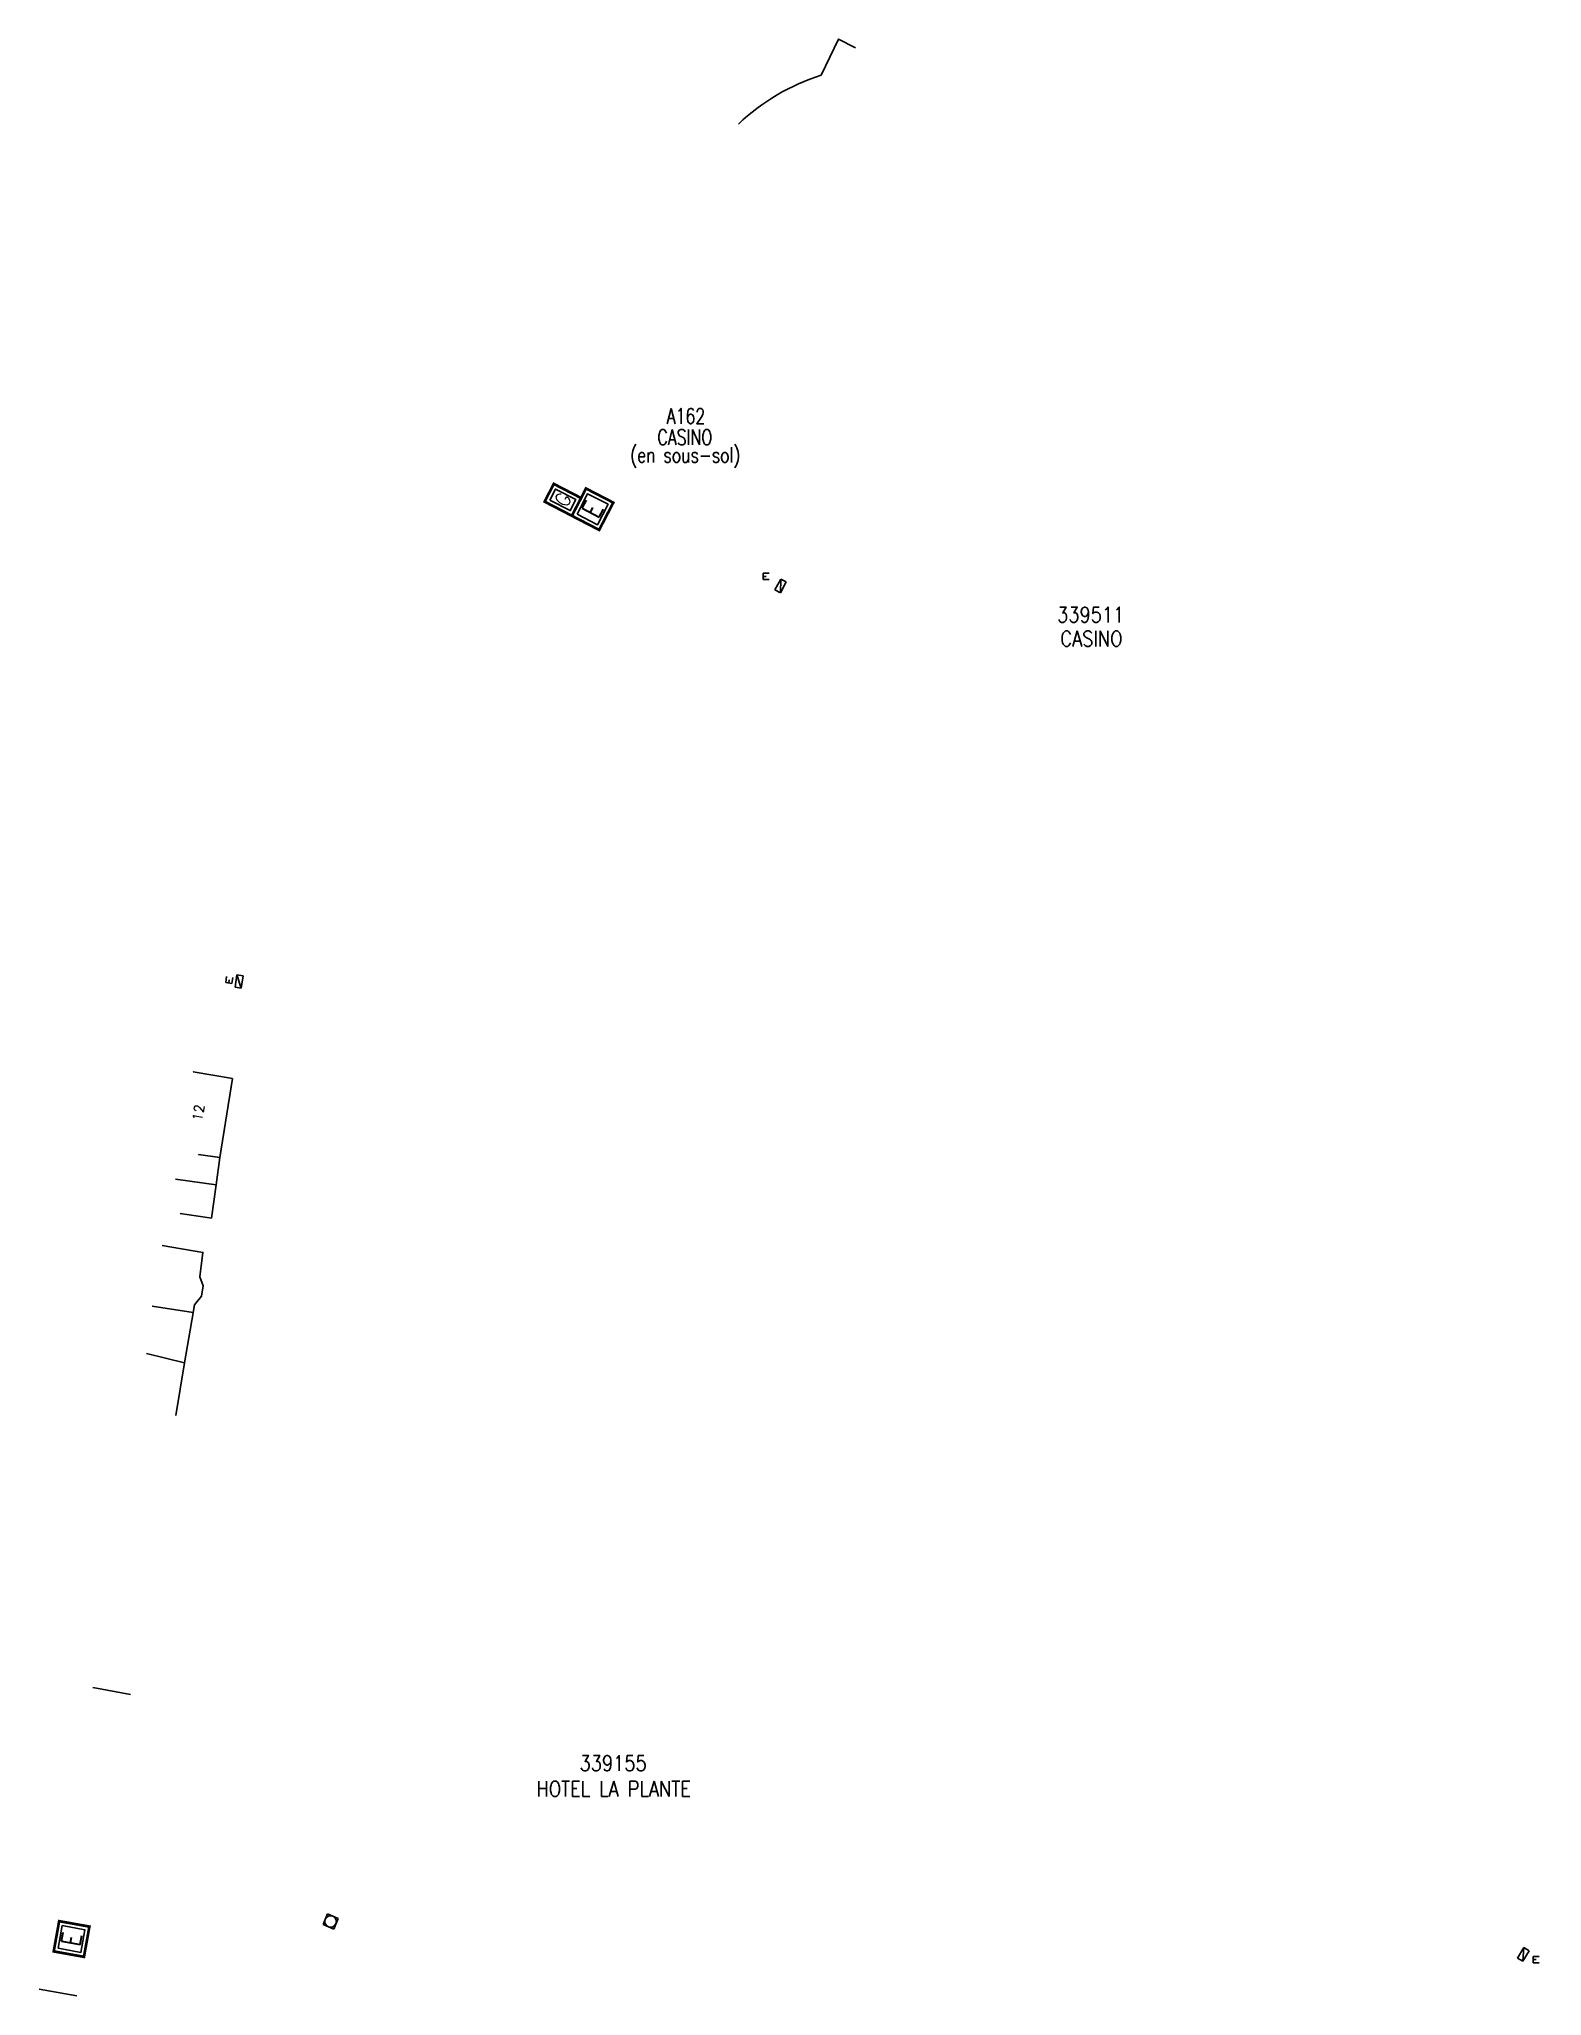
# Model space of a CAD drawing. Header units: millimetres. Extents: x 185009 to 186000, y 127000 to 127985.
# Drawn here: x 185008.8 to 185204.4, y 127261.6 to 127516.2 of the extents above; entities that cross this region are included whole.
import ezdxf
from ezdxf.enums import TextEntityAlignment as Align

# ---------------------------------------------------------------- set-up
doc = ezdxf.new("R2010")
doc.units = ezdxf.units.MM
doc.layers.get('0').update_dxf_attribs({"linetype": 'CONTINUOUS'})
for name, color, linetype in [('G_210', 7, 'CONTINUOUS'), ('M_200', 7, 'CONTINUOUS'), ('W0100', 7, 'CONTINUOUS'), ('W0420', 7, 'CONTINUOUS'), ('W0430', 7, 'CONTINUOUS'), ('W0991', 7, 'CONTINUOUS')]:
    doc.layers.add(name, color=color, linetype=linetype)
doc.styles.add('M_ROMANS', font='ROMANS.shx', dxfattribs={"width": 0.75})
doc.styles.get("Standard").update_dxf_attribs({"font": 'romans.shx', "width": 0.85})

msp = doc.modelspace()

# ---------------------------------------------------------------- texts
at = {"layer": 'W0991', "color": 252}
msp.add_text('12', height=1.25, rotation=80.7674, dxfattribs=at).set_placement((185029.55, 127376.53), align=Align.MIDDLE)

# ---------------------------------------------------------------- blocks, each defined once
blk = doc.blocks.new('*U109')
at = {"layer": 'G_210', "color": 0, "linetype": 'Continuous', "const_width": 0.35, "flags": 128}
blk.add_lwpolyline([(-2.36, 4.15), (1.2, 2.31), (0, 0), (-3.55, 1.84)], close=True, dxfattribs=at)
at = {"layer": 'G_210', "color": 0, "linetype": 'Continuous'}
blk.add_lwpolyline([(-2.88, 2.05), (-2.14, 3.48), (0.52, 2.1), (-0.21, 0.67)], close=True, dxfattribs=at)
at = {"layer": 'G_210', "insert": (-1.17, 2.1), "char_height": 1.93, "width": 2.0095, "attachment_point": 5, "rotation": 62.6708}
blk.add_mtext('G', dxfattribs=at)
at = {"layer": 'G_210', "color": 0, "linetype": 'Continuous', "width": 0.75}
for tag, height, p in [('NUM', 4, (2, 16)), ('NOM', 4, (2, 11)), ('BCL', 3, (2, 7))]:
    blk.add_attdef(tag, text='', height=height, dxfattribs=at).set_placement(p, align=Align.MIDDLE)
at = {"layer": 'G_210', "color": 0, "linetype": 'Continuous', "width": 0.75, "flags": 3}
for tag, p in [('DEF_LEG', (2.14, -3.11)), ('DEF_COUP', (2.14, -5.61)), ('DEF_TYPE', (2.14, -8.11))]:
    blk.add_attdef(tag, text='', height=1.2, dxfattribs=at).set_placement(p, align=Align.MIDDLE)
blk = doc.blocks.new('*U33')
at = {"flags": 128}
for points in [[(0.37, 3.18), (-0.34, 2.8)], [(-0.34, 2.8), (0.04, 2.1)], [(0.01, 2.99), (0.2, 2.64)], [(0.37, 3.18), (0.75, 2.48)], [(0.8, 0.8), (-0.8, 0.8)], [(-0.8, 0.8), (-0.8, 0)], [(0.8, 0.8), (-0.8, 0)], [(-0.8, 0), (0.8, 0)], [(0.8, 0), (0.8, 0.8)]]:
    blk.add_lwpolyline(points, dxfattribs=at)
blk = doc.blocks.new('T420')
for p, q in [((0.75, 0.75), (-0.75, 0.75)), ((-0.75, 0.75), (-0.75, -0.75)), ((0.75, 0.75), (0.75, -0.75)), ((0.75, -0.75), (-0.75, -0.75))]:
    blk.add_line(p, q)
blk.add_ellipse((0, 0), major_axis=(-0.53, 0.53), ratio=1, start_param=3.926991, end_param=10.210176)
blk = doc.blocks.new('T430')
at = {"flags": 128}
for points in [[(0.8, 0.8), (-0.8, 0.8)], [(-0.8, 0.8), (-0.8, 0)], [(0.8, 0.8), (-0.8, 0)], [(-0.8, 0), (0.8, 0)], [(-0.4, 2.1), (0.4, 2.1)], [(-0.4, 2.1), (-0.4, 1.3)], [(-0.4, 1.7), (0, 1.7)], [(-0.4, 1.3), (0.4, 1.3)], [(0.8, 0), (0.8, 0.8)]]:
    blk.add_lwpolyline(points, dxfattribs=at)
blk = doc.blocks.new('M_200_59')
at = {"layer": 'M_200', "color": 0, "linetype": 'Continuous', "const_width": 0.35, "flags": 128}
blk.add_lwpolyline([(4, 4), (4, 0), (0, 0), (0, 4)], close=True, dxfattribs=at)
at = {"layer": 'M_200', "color": 0, "linetype": 'Continuous'}
blk.add_lwpolyline([(0.5, 3.5), (3.5, 3.5), (3.5, 0.5), (0.5, 0.5)], close=True, dxfattribs=at)
at = {"layer": 'M_200', "insert": (2, 2), "char_height": 2.5, "width": 4, "attachment_point": 5}
blk.add_mtext('E', dxfattribs=at)
at = {"layer": 'M_200', "color": 0, "linetype": 'Continuous', "width": 0.85}
for tag, p in [('NUM', (2, 17.06)), ('NOM', (2, 10.65))]:
    blk.add_attdef(tag, text='', height=4, dxfattribs=at).set_placement(p, align=Align.MIDDLE)
at = {"layer": 'M_200', "color": 0, "linetype": 'Continuous', "style": 'M_ROMANS', "width": 0.75, "flags": 3}
for tag, p in [('DEF_LEG', (1.87, -2.99)), ('DEF_COUP', (1.87, -5.49)), ('DEF_TYPE', (1.87, -7.99))]:
    blk.add_attdef(tag, text='', height=1.2, dxfattribs=at).set_placement(p, align=Align.MIDDLE)
blk = doc.blocks.new('*U5')
at = {"layer": 'M_200', "color": 0, "linetype": 'Continuous', "const_width": 0.35, "flags": 128}
blk.add_lwpolyline([(-0.57, 5.63), (2.53, 3.1), (0, 0), (-3.1, 2.53)], close=True, dxfattribs=at)
at = {"layer": 'M_200', "color": 0, "linetype": 'Continuous'}
blk.add_lwpolyline([(-2.4, 2.6), (-0.5, 4.92), (1.82, 3.03), (-0.07, 0.7)], close=True, dxfattribs=at)
at = {"layer": 'M_200', "insert": (-0.29, 2.81), "char_height": 2.5, "width": 4, "attachment_point": 5, "rotation": 50.7935}
blk.add_mtext('E', dxfattribs=at)
at = {"layer": 'M_200', "color": 0, "linetype": 'Continuous', "width": 0.85}
for tag, p in [('NUM', (2, 17.06)), ('NOM', (2, 10.65))]:
    blk.add_attdef(tag, text='', height=4, dxfattribs=at).set_placement(p, align=Align.MIDDLE)
at = {"layer": 'M_200', "color": 0, "linetype": 'Continuous', "style": 'M_ROMANS', "width": 0.75, "flags": 3}
for tag, p in [('DEF_LEG', (1.87, -2.99)), ('DEF_COUP', (1.87, -5.49)), ('DEF_TYPE', (1.87, -7.99))]:
    blk.add_attdef(tag, text='', height=1.2, dxfattribs=at).set_placement(p, align=Align.MIDDLE)
blk = doc.blocks.new('*U32')
at = {"flags": 128}
for points in [[(0.26, 2.04), (-0.16, 2.73)], [(-0.42, 1.63), (-0.84, 2.31)], [(0.8, 0.8), (-0.8, 0.8)], [(-0.8, 0.8), (-0.8, 0)], [(0.8, 0.8), (-0.8, 0)], [(-0.8, 0), (0.8, 0)], [(-0.42, 1.63), (0.26, 2.04)], [(-0.08, 1.83), (-0.29, 2.18)], [(0.8, 0), (0.8, 0.8)]]:
    blk.add_lwpolyline(points, dxfattribs=at)

# ---------------------------------------------------------------- linework, layer by layer
at = {"layer": 'W0100', "color": 252, "flags": 128}
for points in [[(185110.61, 127511.55), (185112.87, 127516.24), (185115.06, 127515.11)], [(185032.31, 127370.7), (185031.83, 127367.15), (185026.55, 127367.9)], [(185027.16, 127363.42), (185030.68, 127362.9), (185031.24, 127362.82), (185031.83, 127367.15)], [(185024.8, 127359.24), (185030.13, 127358.36), (185029.74, 127355.16), (185030.16, 127353.98), (185029.95, 127352.67), (185029.01, 127351.51), (185028.85, 127350.51), (185023.5, 127351.36)], [(185026.62, 127337.11), (185027.71, 127343.99), (185028.84, 127350.5)], [(185022.8, 127345.2), (185027.71, 127343.99)], [(185015.8, 127301.71), (185020.72, 127300.8)], [(185008.8, 127262.49), (185013.72, 127261.6)]]:
    msp.add_lwpolyline(points, dxfattribs=at)
at = {"layer": 'W0100', "color": 252}
msp.add_lwpolyline([(185028.86, 127381.87), (185028.86, 127381.87), (185028.86, 127381.87), (185028.86, 127381.87), (185028.86, 127381.87), (185028.86, 127381.87), (185033.96, 127380.97), (185032.31, 127370.7), (185029.53, 127371.08), (185029.53, 127371.08), (185029.53, 127371.08)], dxfattribs=at)
msp.add_arc((185119.28, 127484.62), 28.3, 107.8438, 133.386, dxfattribs=at)

# ---------------------------------------------------------------- block references
at = {"layer": 'G_210'}
ref = msp.add_blockref('*U109', (185078.16, 127454.21), dxfattribs=at)
ref.add_attrib('NUM', 'A162', dxfattribs={"color": 0, "linetype": 'Continuous', "height": 2, "width": 0.75}).set_placement((185093.01, 127467.19), align=Align.MIDDLE)
ref.add_attrib('NOM', 'CASINO', dxfattribs={"color": 0, "linetype": 'Continuous', "height": 2, "width": 0.75}).set_placement((185092.87, 127464.44), align=Align.MIDDLE)
ref.add_attrib('BCL', '(en sous-sol)', dxfattribs={"color": 0, "linetype": 'Continuous', "height": 2, "width": 0.75}).set_placement((185092.93, 127461.99), align=Align.MIDDLE)
at = {"layer": 'M_200'}
ref = msp.add_blockref('*U5', (185081.71, 127452.37), dxfattribs=dict(at, rotation=11.87730871301507))
ref.add_attrib('NUM', '339511', dxfattribs={"color": 0, "linetype": 'Continuous', "height": 2, "width": 0.85}).set_placement((185145.7, 127441.34), align=Align.MIDDLE)
ref.add_attrib('NOM', 'CASINO', dxfattribs={"color": 0, "linetype": 'Continuous', "height": 2, "width": 0.85}).set_placement((185145.8, 127438.22), align=Align.MIDDLE)
ref = msp.add_blockref('M_200_59', (185014.64, 127266.68), dxfattribs=dict(at, rotation=79.78812165334358))
ref.add_attrib('NUM', '339155', dxfattribs={"color": 0, "linetype": 'Continuous', "height": 2, "width": 0.85}).set_placement((185083.53, 127291.88), align=Align.MIDDLE)
ref.add_attrib('NOM', 'HOTEL LA PLANTE', dxfattribs={"color": 0, "linetype": 'Continuous', "height": 2, "width": 0.85}).set_placement((185083.61, 127288.54), align=Align.MIDDLE)
at = {"layer": 'W0420', "rotation": 337.0844320857389}
msp.add_blockref('T420', (185046.75, 127271.28), dxfattribs=at)
at = {"layer": 'W0430'}
for name, p, rotation in [('*U33', (185105.68, 127444.9), 61.62665342854967), ('T430', (185035.23, 127393.55), 81.49970517904423), ('*U32', (185201.67, 127267.2), 238.6669484862946)]:
    msp.add_blockref(name, p, dxfattribs=dict(at, rotation=rotation))

msp.set_redraw_order([(e.dxf.handle, doc.entitydb.next_handle()) for e in msp.query("TEXT MTEXT ATTDEF DIMENSION ARC_DIMENSION")])  # texts and dimensions are drawn at this point

doc.saveas('drawing.dxf')
